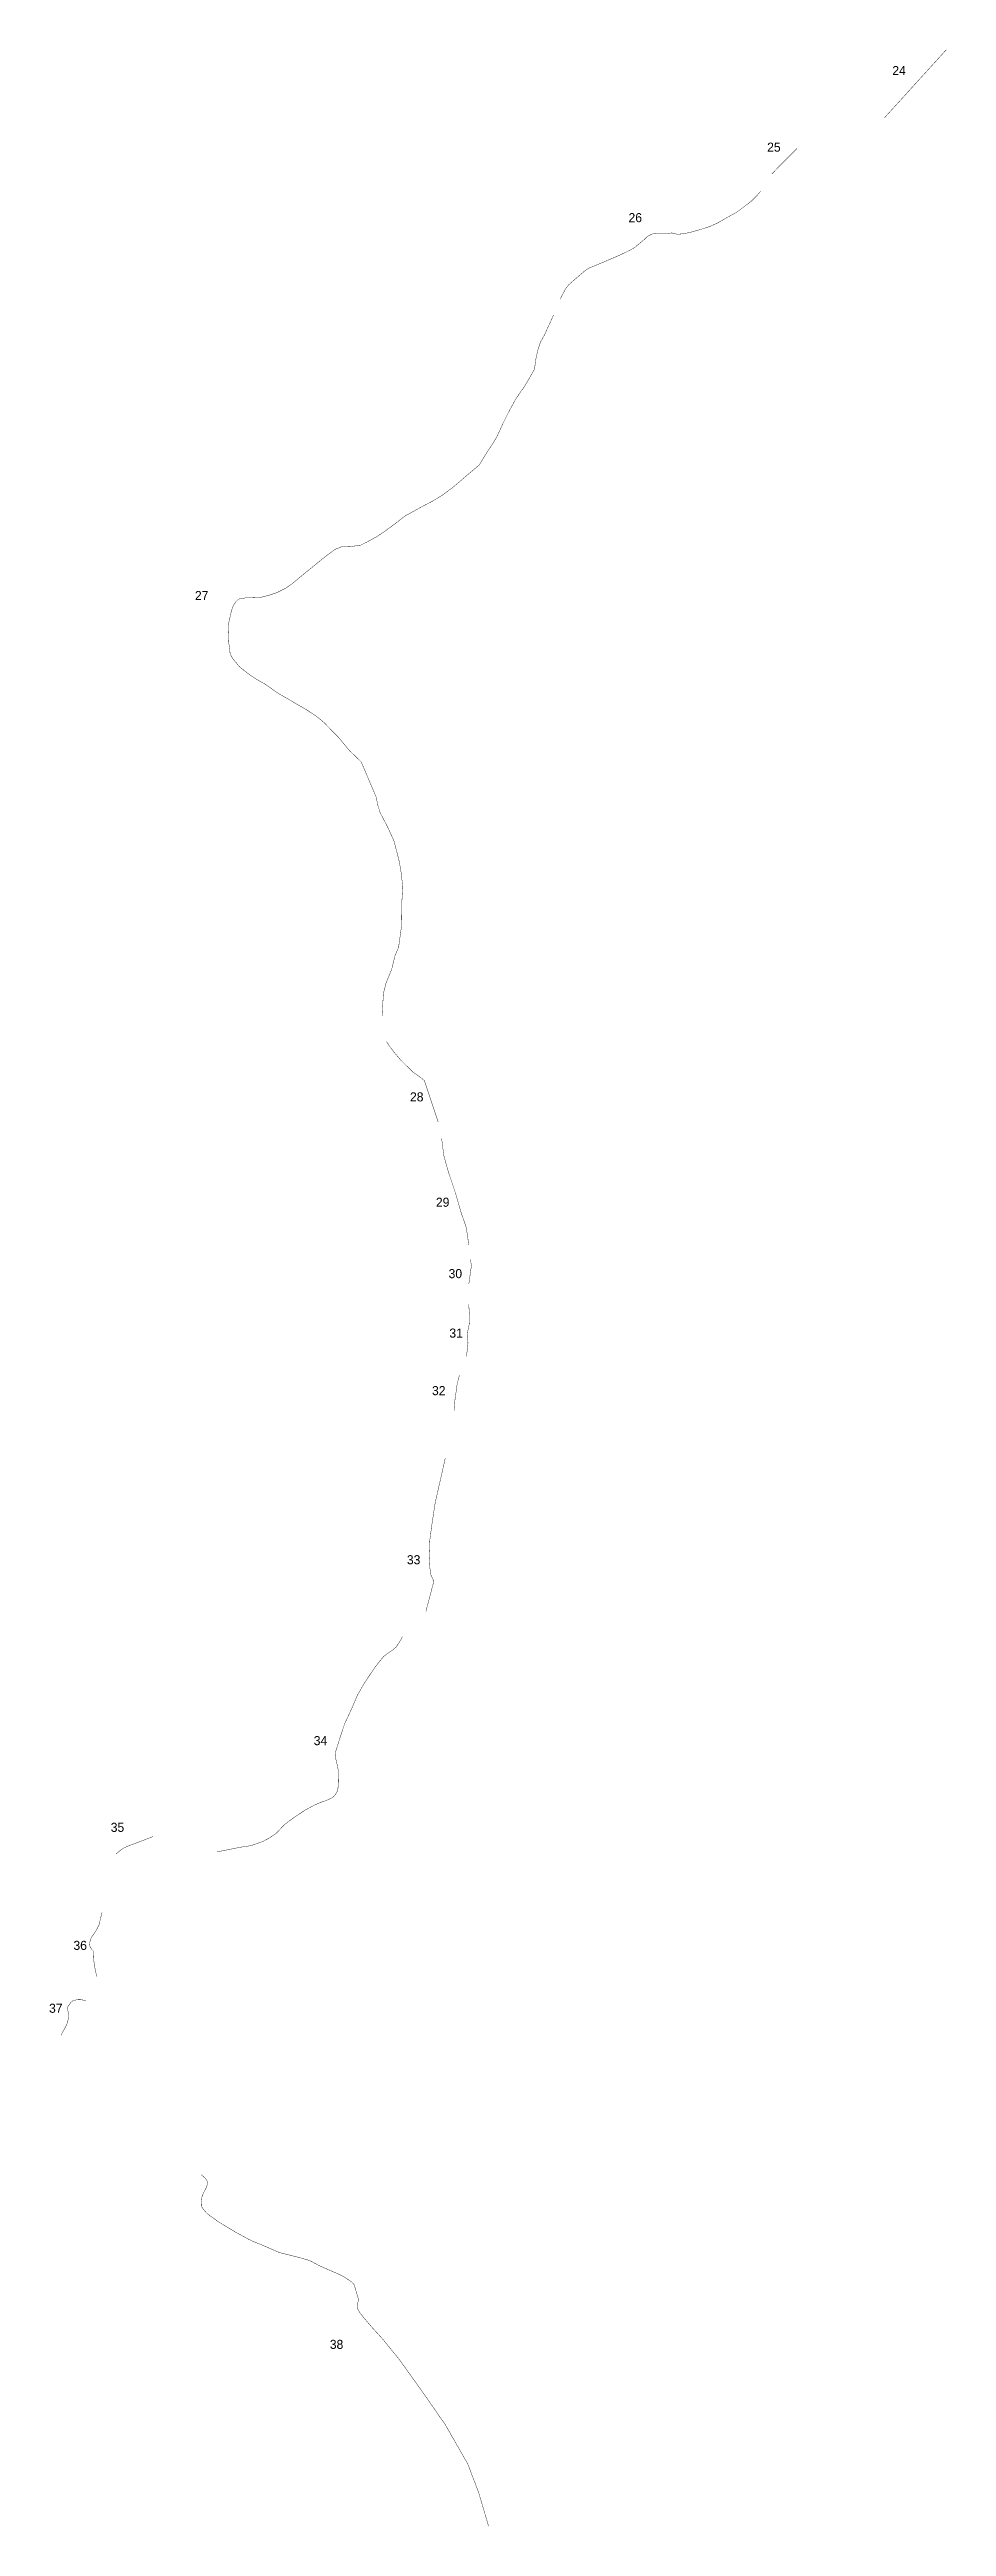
# Model space of a CAD drawing. Header units: metres. Extents: x 254121 to 340592, y 1776947 to 2227325.
# Drawn here: x 254121 to 261044, y 2191078 to 2210192 of the extents above; entities that cross this region are included whole.
import ezdxf

# ---------------------------------------------------------------- set-up
doc = ezdxf.new("R2010")
doc.units = ezdxf.units.M
doc.layers.add('NATURALLY PROTECTED', color=3, linetype='Continuous')

msp = doc.modelspace()

# ---------------------------------------------------------------- texts
at = {"char_height": 70, "attachment_point": 1}
for s, insert in [('24', (260626, 2210065)), ('25', (259660, 2209474)), ('26', (258590, 2208930)), ('27', (255243, 2206014)), ('28', (256903, 2202145)), ('29', (257103, 2201332)), ('30', (257201, 2200781)), ('31', (257207, 2200322)), ('32', (257073, 2199878)), ('33', (256879, 2198573)), ('34', (256160, 2197177)), ('35', (254593, 2196508)), ('36', (254305, 2195597)), ('37', (254117, 2195112)), ('38', (256284, 2192518))]:
    msp.add_mtext_dynamic_manual_height_columns(s, width=95.17, gutter_width=1, heights=[0], dxfattribs=dict(at, insert=insert))

# ---------------------------------------------------------------- linework, layer by layer
at = {"layer": 'NATURALLY PROTECTED', "const_width": 3, "flags": 128}
for points in [[(260566, 2209666), (261043, 2210191)], [(259891, 2209429), (259818, 2209357), (259742, 2209280), (259696, 2209231)], [(259610, 2209099), (259579, 2209063), (259537, 2209021), (259478, 2208977), (259422, 2208935), (259345, 2208893), (259278, 2208854), (259220, 2208828), (259147, 2208804), (259064, 2208781), (259009, 2208770), (258965, 2208767), (258925, 2208777), (258890, 2208773), (258849, 2208773), (258809, 2208773), (258774, 2208769), (258752, 2208759), (258735, 2208749), (258710, 2208725), (258688, 2208707), (258660, 2208683), (258639, 2208666), (258602, 2208644), (258536, 2208612), (258465, 2208581), (258397, 2208552), (258325, 2208522), (258292, 2208509), (258265, 2208494), (258226, 2208462), (258126, 2208375), (258103, 2208344), (258061, 2208265)], [(258011, 2208143), (257940, 2207988), (257909, 2207932), (257889, 2207870), (257873, 2207797), (257864, 2207724), (257780, 2207581), (257762, 2207559), (257714, 2207486), (257662, 2207390), (257623, 2207312), (257577, 2207211), (257545, 2207157), (257490, 2207072), (257439, 2206988), (257367, 2206927), (257234, 2206813), (257151, 2206752), (257078, 2206708), (256987, 2206660), (256900, 2206612), (256863, 2206591), (256781, 2206528), (256704, 2206471), (256644, 2206432), (256597, 2206406), (256568, 2206390), (256521, 2206367), (256437, 2206356), (256371, 2206354), (256349, 2206344), (256327, 2206337), (256253, 2206282), (256175, 2206219), (256116, 2206171), (256044, 2206112), (255991, 2206068), (255943, 2206035), (255873, 2206000), (255815, 2205981), (255747, 2205964), (255630, 2205960), (255579, 2205951), (255561, 2205933), (255540, 2205903), (255526, 2205865), (255508, 2205789), (255499, 2205746), (255502, 2205660), (255504, 2205611), (255512, 2205567), (255514, 2205533), (255525, 2205508), (255538, 2205487), (255555, 2205468), (255586, 2205430), (255618, 2205404), (255670, 2205364), (255715, 2205334), (255788, 2205293), (255885, 2205224), (255963, 2205180), (256051, 2205128), (256102, 2205099), (256185, 2205044), (256241, 2204997), (256297, 2204939), (256349, 2204887), (256435, 2204783), (256526, 2204696), (256641, 2204426), (256657, 2204352), (256674, 2204300), (256731, 2204191), (256779, 2204086), (256809, 2203971), (256821, 2203922), (256836, 2203831), (256847, 2203730), (256840, 2203614), (256838, 2203430), (256815, 2203265), (256787, 2203199), (256761, 2203092), (256718, 2202989), (256698, 2202909), (256690, 2202778), (256688, 2202733)], [(256722, 2202536), (256742, 2202505), (256779, 2202456), (256833, 2202392), (256880, 2202346), (256925, 2202302), (256990, 2202256), (257014, 2202236), (257121, 2201915)], [(257145, 2201789), (257153, 2201754), (257162, 2201664), (257198, 2201535), (257254, 2201368), (257296, 2201222), (257335, 2201109), (257348, 2201034), (257356, 2200967)], [(257370, 2200855), (257378, 2200797), (257373, 2200783), (257368, 2200749), (257364, 2200709), (257357, 2200667)], [(257356, 2200509), (257357, 2200500), (257363, 2200414), (257361, 2200359), (257349, 2200302), (257345, 2200258), (257351, 2200213), (257339, 2200106)], [(257285, 2199960), (257282, 2199953), (257267, 2199894), (257249, 2199763), (257243, 2199689)], [(257175, 2199323), (257152, 2199217), (257129, 2199117), (257097, 2198975), (257071, 2198803), (257055, 2198682), (257051, 2198572), (257057, 2198471), (257065, 2198420), (257087, 2198372), (257026, 2198140)], [(256843, 2197943), (256838, 2197930), (256797, 2197865), (256766, 2197839), (256732, 2197817), (256700, 2197792), (256671, 2197757), (256626, 2197699), (256579, 2197629), (256543, 2197573), (256497, 2197492), (256449, 2197380), (256398, 2197271), (256366, 2197174), (256333, 2197069), (256329, 2197058), (256326, 2197023), (256330, 2196999), (256336, 2196981), (256342, 2196948), (256348, 2196921), (256350, 2196828), (256347, 2196772), (256342, 2196751), (256327, 2196726), (256307, 2196703), (256284, 2196693), (256261, 2196682), (256215, 2196666), (256162, 2196643), (256095, 2196607), (256033, 2196566), (255970, 2196522), (255934, 2196493), (255913, 2196472), (255870, 2196426), (255820, 2196392), (255767, 2196364), (255677, 2196332), (255608, 2196322), (255414, 2196284)], [(254920, 2196402), (254816, 2196362), (254748, 2196337), (254693, 2196314), (254662, 2196291), (254635, 2196268)], [(254528, 2195817), (254525, 2195814), (254502, 2195719), (254479, 2195675), (254442, 2195621), (254432, 2195588), (254430, 2195568), (254434, 2195548), (254446, 2195532), (254459, 2195518), (254460, 2195502), (254461, 2195483), (254462, 2195449), (254467, 2195406), (254477, 2195359), (254484, 2195322)], [(254402, 2195138), (254397, 2195137), (254380, 2195140), (254361, 2195143), (254341, 2195143), (254320, 2195140), (254300, 2195135), (254286, 2195123), (254279, 2195112), (254269, 2195100), (254262, 2195089), (254260, 2195079), (254266, 2195031), (254266, 2194997), (254257, 2194961), (254242, 2194929), (254210, 2194871), (254209, 2194869)], [(255291, 2193792), (255298, 2193787), (255322, 2193766), (255337, 2193744), (255340, 2193722), (255330, 2193691), (255310, 2193654), (255297, 2193621), (255294, 2193595), (255295, 2193555), (255298, 2193539), (255299, 2193538), (255318, 2193514), (255336, 2193494), (255359, 2193476), (255429, 2193426), (255565, 2193344), (255679, 2193283), (255770, 2193246), (255894, 2193192), (256057, 2193151), (256131, 2193129), (256199, 2193092), (256379, 2193013), (256452, 2192966), (256472, 2192943), (256508, 2192822), (256508, 2192822), (256508, 2192822), (256508, 2192822), (256508, 2192822), (256508, 2192822), (256501, 2192809), (256495, 2192780), (256498, 2192759), (256518, 2192725), (256542, 2192694), (256608, 2192616), (256692, 2192524), (256820, 2192367), (256999, 2192117), (257175, 2191864), (257348, 2191562), (257432, 2191343), (257510, 2191079)]]:
    msp.add_lwpolyline(points, dxfattribs=at)

msp.set_redraw_order([(e.dxf.handle, doc.entitydb.next_handle()) for e in msp.query("TEXT MTEXT ATTDEF DIMENSION ARC_DIMENSION")])  # texts and dimensions are drawn at this point

doc.saveas('drawing.dxf')
